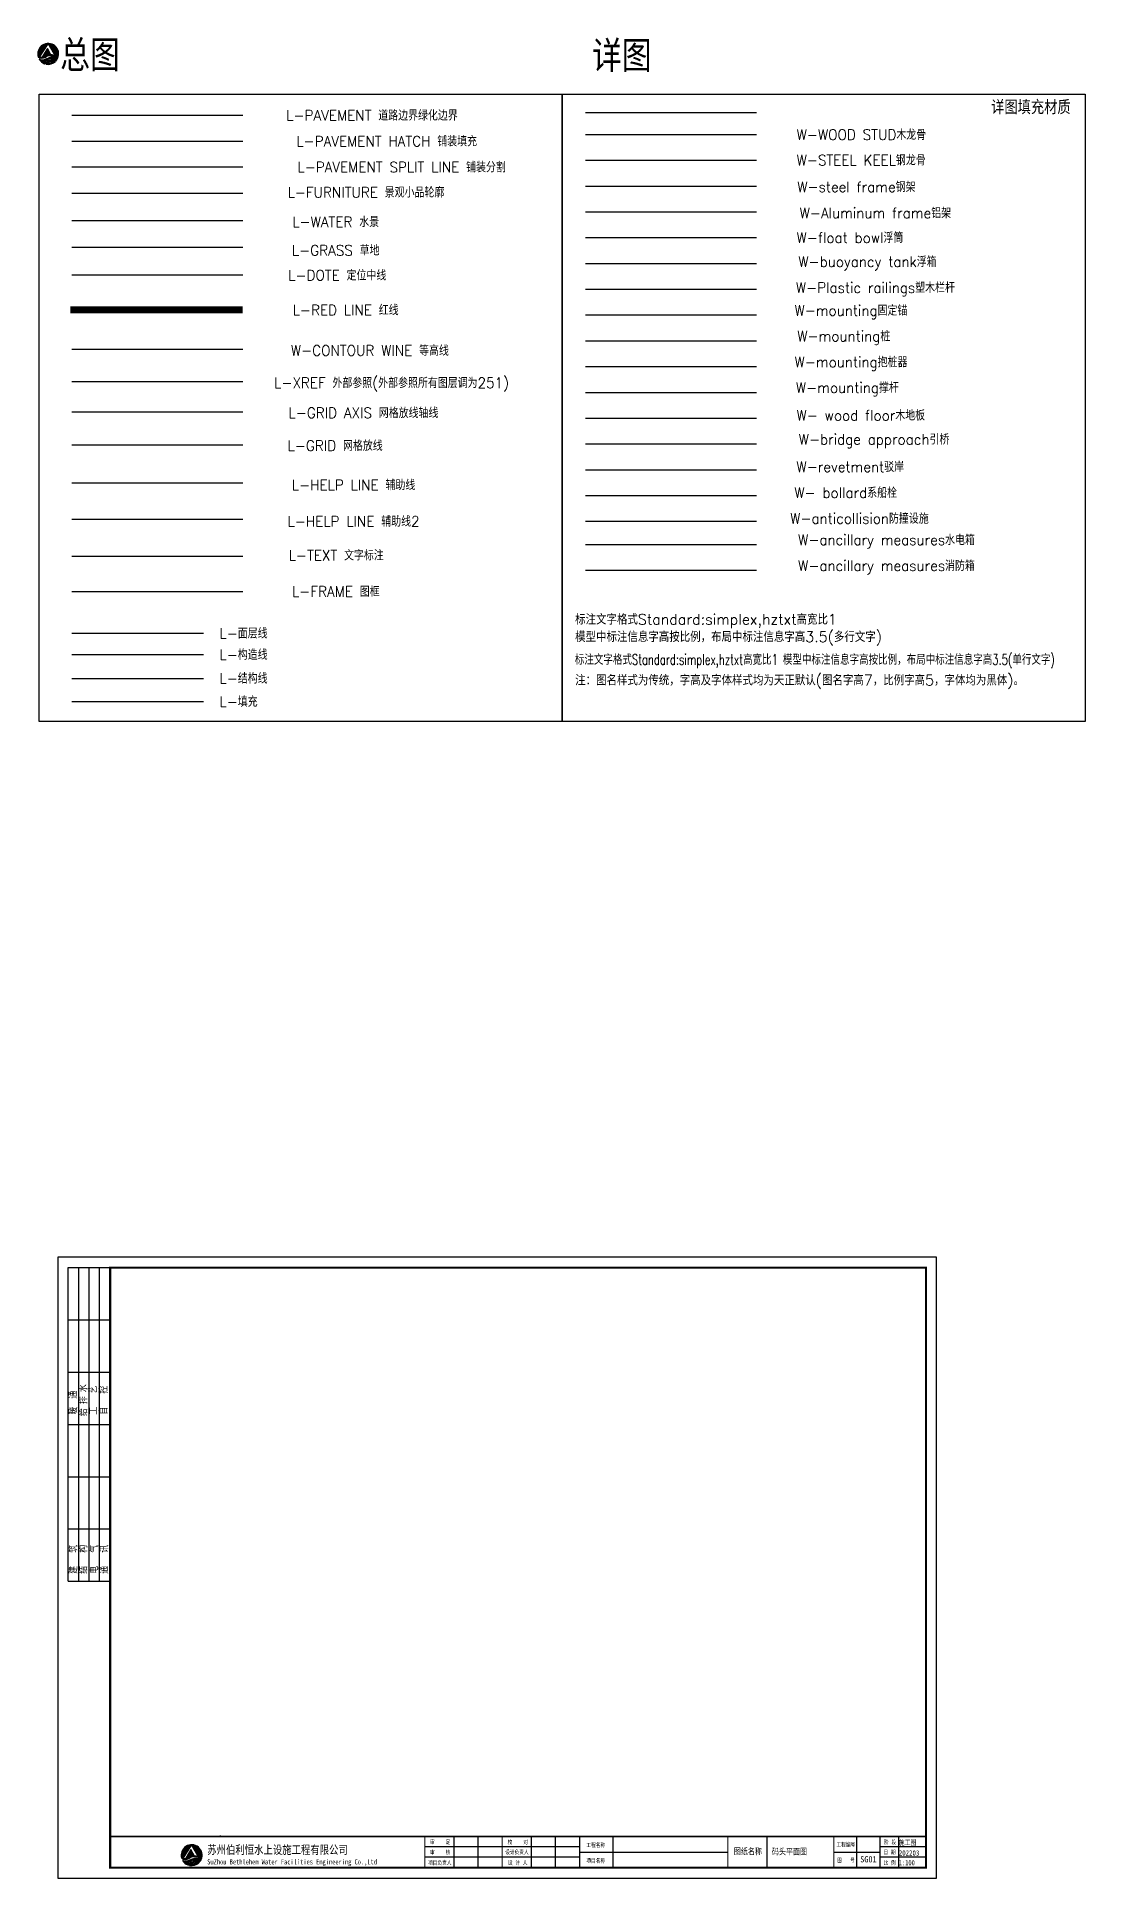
# Model space of a CAD drawing. Extents: x 36536 to 256213, y 18389 to 106449.
# Drawn here: x 36536 to 86646, y 18389 to 106444 of the extents above; entities that cross this region are included whole.
import ezdxf
from ezdxf.enums import TextEntityAlignment as Align

# ---------------------------------------------------------------- set-up
doc = ezdxf.new("R2010")
doc.units = 0
doc.header["$LTSCALE"] = 1000
doc.header["$MEASUREMENT"] = 0
for name, pattern in [('-6_350_HOLE$0$DASH', [0.35, 0.25, -0.1]), ('ACAD_ISO10W100', [18, 12, -3, 0, -3]), ('ACAD_ISO12W100', [22, 12, -3, 0.5, -3, 0.5, -3]), ('DASH', [0.35, 0.25, -0.1]), ('DOTE', [2.42, 2, -0.2, 0.02, -0.2])]:
    doc.linetypes.add(name, pattern=pattern)
for name, color, linetype in [('L-CONTOUR_LINE等高线', 252, 'DASH'), ('L-DIMLINEAR标注', 3, 'Continuous'), ('L-DOTE定位中线', 1, 'DOTE'), ('L-FRAME图框', 3, 'Continuous'), ('L-FURNITURE景观小品轮廓', 6, 'Continuous'), ('L-GRASS草地', 252, 'Continuous'), ('L-GRID_AXIS网格放线轴线', 1, 'Continuous'), ('L-GRID网格放线', 252, '-6_350_HOLE$0$DASH'), ('L-HELP_LINE辅助线1', 4, 'Continuous'), ('L-HELP_LINE辅助线2', 94, 'Continuous'), ('L-PAVEMENT_HATCH铺装填充', 251, 'Continuous'), ('L-PAVEMENT_SPLIT_LINE铺装分割', 23, 'Continuous'), ('L-PAVEMENT道路边界绿化边界', 2, 'Continuous'), ('L-RED_LINE红线', 1, 'ACAD_ISO12W100'), ('L-TEXT文字标注', 7, 'Continuous'), ('L-WATER水景', 5, 'Continuous'), ('L-XREF外部参照', 251, 'Continuous'), ('L-填充', 251, 'Continuous'), ('L-构造线', 6, 'Continuous'), ('L-结构线', 7, 'Continuous'), ('L-面层线', 4, 'Continuous'), ('W- bollard系船栓', 4, 'Continuous'), ('W-_ANTICOLLISION防撞措施', 6, 'Continuous'), ('W-ALUMINUM_FRAME铝架', 30, 'Continuous'), ('W-ancillary measures附属措施', 1, 'Continuous'), ('W-bridge approach引桥', 4, 'Continuous'), ('W-FLOAT_BOWL浮筒', 253, 'Continuous'), ('W-MOUNTING固定方式', 5, 'Continuous'), ('W-PLASTIC_RAILINGS塑木栏杆', 6, 'Continuous'), ('W-REVETMENT驳岸', 251, 'Continuous'), ('W-STEEL_FRAME钢架', 3, 'Continuous'), ('W-STEEL_KEEL钢龙骨', 5, 'Continuous'), ('W-Water-水流线', 140, 'Continuous'), ('W-WOOD_FLOOR木地板', 30, 'Continuous'), ('W-WOOD_STUD木龙骨', 25, 'Continuous')]:
    doc.layers.add(name, color=color, linetype=linetype)
doc.styles.add('-宋体', font='', dxfattribs={"width": 0.8})
doc.styles.add('_TCH_DIM', font='SIMPLEX.shx', dxfattribs={"width": 0.7, "bigfont": 'hztxt.shx'})
doc.styles.get("Standard").update_dxf_attribs({"font": 'simplex.shx', "bigfont": 'hztxt.shx'})
doc.styles.add('图框', font='simhei.ttf')
doc.styles.add('黑体', font='simhei.ttf', dxfattribs={"width": 0.8})
doc.styles.get('-宋体').set_extended_font_data('SimSun')

msp = doc.modelspace()

# ---------------------------------------------------------------- texts
at = {"layer": 'L-CONTOUR_LINE等高线', "ltscale": 3, "width": 0.95}
msp.add_text('W-CONTOUR WINE 等高线', height=500, dxfattribs=at).set_placement((52454.725, 91468.809), align=Align.MIDDLE)
at = {"layer": 'L-DIMLINEAR标注', "width": 0.95}
msp.add_text('L-FRAME 图框', height=500, dxfattribs=at).set_placement((50828.149, 79942.875), align=Align.MIDDLE)
at = {"layer": 'L-DOTE定位中线', "linetype": 'DOTE', "ltscale": 3, "width": 0.95}
msp.add_text('L-DOTE 定位中线', height=500, dxfattribs=at).set_placement((50897.254, 95068.859), align=Align.MIDDLE)
at = {"layer": 'L-FURNITURE景观小品轮廓', "width": 0.95}
msp.add_text('L-FURNITURE 景观小品轮廓', height=500, dxfattribs=at).set_placement((52269.573, 99035.925), align=Align.MIDDLE)
at = {"layer": 'L-GRASS草地', "width": 0.95}
msp.add_text('L-GRASS 草地', height=500, dxfattribs=at).set_placement((50822.91, 96262.317), align=Align.MIDDLE)
at = {"layer": 'L-GRID_AXIS网格放线轴线', "width": 0.95}
msp.add_text('L-GRID AXIS 网格放线轴线', height=500, dxfattribs=at).set_placement((52147.788, 88489.168), align=Align.MIDDLE)
at = {"layer": 'L-GRID网格放线', "ltscale": 10, "width": 0.95}
msp.add_text('L-GRID 网格放线', height=500, dxfattribs=at).set_placement((50795.468, 86920.26), align=Align.MIDDLE)
at = {"layer": 'L-HELP_LINE辅助线1', "width": 0.95}
msp.add_text('L-HELP LINE 辅助线', height=500, dxfattribs=at).set_placement((51674.368, 85038.24), align=Align.MIDDLE)
at = {"layer": 'L-HELP_LINE辅助线2', "width": 0.95}
msp.add_text('L-HELP LINE 辅助线2', height=500, dxfattribs=at).set_placement((51674.368, 83297.524), align=Align.MIDDLE)
at = {"layer": 'L-PAVEMENT_HATCH铺装填充', "width": 0.95}
msp.add_text('L-PAVEMENT HATCH 铺装填充', height=500, dxfattribs=at).set_placement((53260.944, 101476.885), align=Align.MIDDLE)
at = {"layer": 'L-PAVEMENT_SPLIT_LINE铺装分割', "width": 0.95}
msp.add_text('L-PAVEMENT SPLIT LINE 铺装分割', height=500, dxfattribs=at).set_placement((53974.276, 100240.053), align=Align.MIDDLE)
at = {"layer": 'L-PAVEMENT道路边界绿化边界', "width": 0.95}
msp.add_text('L-PAVEMENT 道路边界绿化边界', height=500, dxfattribs=at).set_placement((52557.966, 102713.717), align=Align.MIDDLE)
at = {"layer": 'L-RED_LINE红线', "linetype": 'ACAD_ISO10W100', "width": 0.95}
msp.add_text('L-RED LINE 红线', height=500, dxfattribs=at).set_placement((51297.91, 93403.52), align=Align.MIDDLE)
at = {"layer": 'L-TEXT文字标注', "width": 0.95}
for s, height, p in [('总图', 1500, (39078.015, 105616.864)), ('详图', 1500, (64498.554, 105589.305)), ('详图填充材质', 666.6667, (84052.469, 103109.265)), ('L-TEXT 文字标注', 500, (50845.945, 81679.174))]:
    msp.add_text(s, height=height, dxfattribs=at).set_placement(p, align=Align.MIDDLE)
at = {"layer": 'L-TEXT文字标注', "width": 0.7}
msp.add_text('标注文字格式Standard:simplex,hztxt高宽比1 模型中标注信息字高按比例，布局中标注信息字高3.5(单行文字)', height=500, dxfattribs=at).set_placement((62252.357, 76414.215))
at = {"layer": 'L-TEXT文字标注', "insert": (62266.137, 78835.779), "char_height": 500, "width": 37770.77731, "attachment_point": 1}
msp.add_mtext('标注文字格式Standard:simplex,hztxt高宽比1\\P模型中标注信息字高按比例，布局中标注信息字高3.5(多行文字)', dxfattribs=at)
at = {"layer": 'L-TEXT文字标注', "insert": (62266.137, 75928.461), "char_height": 500, "attachment_point": 1}
msp.add_mtext('注：图名样式为传统，字高及字体样式均为天正默认(图名字高7，比例字高5，字体均为黑体)。', dxfattribs=at)
at = {"layer": 'L-WATER水景', "width": 0.95}
msp.add_text('L-WATER 水景', height=500, dxfattribs=at).set_placement((50822.91, 97618.047), align=Align.MIDDLE)
at = {"layer": 'L-XREF外部参照', "width": 0.95}
msp.add_text('L-XREF 外部参照(外部参照所有图层调为251)', height=500, dxfattribs=at).set_placement((53492.665, 89860.965), align=Align.MIDDLE)
at = {"layer": 'L-填充', "width": 0.95}
msp.add_text('L-填充', height=500, dxfattribs=at).set_placement((45265.196, 74650.93), align=Align.MIDDLE_LEFT)
at = {"layer": 'L-构造线', "width": 0.95}
msp.add_text('L-构造线', height=500, dxfattribs=at).set_placement((45265.196, 76900.439), align=Align.MIDDLE_LEFT)
at = {"layer": 'L-结构线', "width": 0.95}
msp.add_text('L-结构线', height=500, dxfattribs=at).set_placement((45265.196, 75766.063), align=Align.MIDDLE_LEFT)
at = {"layer": 'L-面层线', "width": 0.95}
msp.add_text('L-面层线', height=500, dxfattribs=at).set_placement((45265.196, 77919.501), align=Align.MIDDLE_LEFT)
at = {"layer": 'W- bollard系船栓', "width": 0.95}
msp.add_text('W- bollard系船栓', height=500, dxfattribs=at).set_placement((75200.405, 84670.917), align=Align.MIDDLE)
at = {"layer": 'W-_ANTICOLLISION防撞措施', "width": 0.95}
msp.add_text('W-anticollision防撞设施', height=500, dxfattribs=at).set_placement((75858.021, 83437.583), align=Align.MIDDLE)
at = {"layer": 'W-ALUMINUM_FRAME铝架', "color": 4, "width": 0.95}
msp.add_text('W-Aluminum frame铝架', height=500, dxfattribs=at).set_placement((76618.295, 98046.505), align=Align.MIDDLE)
at = {"layer": 'W-ancillary measures附属措施', "width": 0.95}
for s, p in [('W-ancillary measures水电箱', (77149.926, 82332.613)), ('W-ancillary measures消防箱', (77149.926, 81099.28))]:
    msp.add_text(s, height=500, dxfattribs=at).set_placement(p, align=Align.MIDDLE)
at = {"layer": 'W-bridge approach引桥', "width": 0.95}
msp.add_text('W-bridge approach引桥', height=500, dxfattribs=at).set_placement((76555.136, 87137.583), align=Align.MIDDLE)
at = {"layer": 'W-FLOAT_BOWL浮筒', "width": 0.95}
for s, p in [('W-float bowl浮筒', (75405.556, 96867.442)), ('W-buoyancy tank浮箱', (76242.461, 95634.108))]:
    msp.add_text(s, height=500, dxfattribs=at).set_placement(p, align=Align.MIDDLE)
at = {"layer": 'W-MOUNTING固定方式', "width": 0.95}
for s, p in [('W-mounting固定锚', (75450.046, 93304.25)), ('W-mounting桩', (75109.513, 92070.917)), ('W-mounting抱桩器', (75455.285, 90837.583)), ('W-mounting撑杆', (75279.78, 89611.856))]:
    msp.add_text(s, height=500, dxfattribs=at).set_placement(p, align=Align.MIDDLE)
at = {"layer": 'W-PLASTIC_RAILINGS塑木栏杆', "width": 0.95}
msp.add_text('W-Plastic railings塑木栏杆', height=500, dxfattribs=at).set_placement((76620.79, 94393.951), align=Align.MIDDLE)
at = {"layer": 'W-REVETMENT驳岸', "width": 0.95}
msp.add_text('W-revetment驳岸', height=500, dxfattribs=at).set_placement((75418.945, 85904.25), align=Align.MIDDLE)
at = {"layer": 'W-STEEL_FRAME钢架', "width": 0.95}
msp.add_text('W-steel frame钢架', height=500, dxfattribs=at).set_placement((75713.533, 99291.798), align=Align.MIDDLE)
at = {"layer": 'W-STEEL_KEEL钢龙骨', "color": 5, "width": 0.95}
msp.add_text('W-STEEL KEEL钢龙骨', height=500, dxfattribs=at).set_placement((75939.723, 100573.145), align=Align.MIDDLE)
at = {"layer": 'W-WOOD_FLOOR木地板', "width": 0.95}
msp.add_text('W- wood floor木地板', height=500, dxfattribs=at).set_placement((75921.595, 88370.917), align=Align.MIDDLE)
at = {"layer": 'W-WOOD_STUD木龙骨', "width": 0.95}
msp.add_text('W-WOOD STUD木龙骨', height=500, dxfattribs=at).set_placement((75951.033, 101791.345), align=Align.MIDDLE)

# ---------------------------------------------------------------- blocks, each defined once
blk = doc.blocks.new('$TITLEBLK$00000187')
h = blk.add_hatch(color=140)
h.dxf.hatch_style = 1
h.paths.add_polyline_path([(-355.8, 4.5, 0.294083), (-352.4, 4.48, -0.363756), (-346.47, 3.96, 1.450144)])
h.paths.add_polyline_path([(-351.03, 10.8), (-347.73, 5.12, 0.101723), (-349.74, 5.58), (-351.34, 8.66), (-354.02, 4.26, -0.081837), (-355.14, 4.38)], flags=16)
h = blk.add_hatch(color=174)
h.paths.add_polyline_path([(-347.27, 2.71, 0.064571), (-346.55, 3.78, 0.296692), (-350.55, 4.29, -0.04264), (-352.81, 3.4, -0.209747), (-355.43, 3.62, 0.179915), (-352.8, 1.33, 0.169783), (-350.78, 1.97, -0.05744), (-349.2, 2.74, -0.214092)])
h.paths.add_polyline_path([(-350.22, 3.03, -0.084014), (-352.39, 2.08, -0.271733), (-354.47, 2.61, 0.071966), (-353.09, 2.64, 0.098278), (-351.26, 3.23, -0.072406), (-350.01, 3.9, -0.088156), (-348.47, 4.07, -0.181988), (-347.06, 3.48, 0.206106)], flags=16)
blk.add_hatch(color=174).paths.add_polyline_path([(-347.58, 2.39, 0.163426), (-349.49, 1.98, -0.143194), (-352.02, 1.1, 0.245013)])
for p, q in [((-165.54, 10), (-239.54, 10)), ((-225.54, 0), (-225.54, 15)), ((-214.04, 0), (-214.04, 15)), ((-188.54, 0), (-188.54, 15)), ((-177.04, 0), (-177.04, 15)), ((-149.56, 0), (-149.56, 15)), ((-76, 0), (-76, 15)), ((-33, 0), (-33, 15)), ((0, 10), (-22, 10)), ((-13, 0), (-13, 15)), ((0, 0), (0, 15)), ((-165.54, 5), (-239.54, 5)), ((-165.56, 7.5), (-94.73, 7.5)), ((-44, 7.5), (-22, 7.5)), ((0, 5), (-22, 5))]:
    blk.add_line(p, q)
for points, const_width in [([(-390, 0), (-390, 15), (0, 15)], 0.8), ([(-239.54, 0), (-239.54, 15)], 0.5), ([(-202.54, 0), (-202.54, 15)], 0.5), ([(-165.56, 0), (-165.56, 15)], 0.5), ([(-94.73, 0), (-94.73, 15)], 0.5), ([(-44, 0), (-44, 15)], 0.5), ([(-22, 0), (-22, 15)], 0.5)]:
    blk.add_lwpolyline(points, dxfattribs=dict(const_width=const_width))
for points in [[(-355.8, 4.5, 0.294083), (-352.4, 4.48, -0.363756), (-346.47, 3.96, 1.450144)], [(-355.14, 4.38), (-351.03, 10.8), (-347.73, 5.12, 0.101723), (-349.74, 5.58), (-351.34, 8.66), (-354.02, 4.26, -0.081837)]]:
    blk.add_lwpolyline(points, format="xyb", close=True)
for points in [[(-355.43, 3.62, 0.209747), (-352.81, 3.4, 0.04264), (-350.55, 4.29, -0.296692), (-346.55, 3.78)], [(-354.47, 2.61, 0.071966), (-353.09, 2.64, 0.098278), (-351.26, 3.23, -0.072406), (-350.01, 3.9, -0.088156), (-348.47, 4.07, -0.181988), (-347.06, 3.48, 0.206106), (-350.22, 3.03, -0.084014), (-352.39, 2.08, -0.271733), (-354.47, 2.61)], [(-352.8, 1.33, 0.169783), (-350.78, 1.97, -0.05744), (-349.2, 2.74, -0.214092), (-347.27, 2.71, -0.214092)], [(-352.02, 1.1, 0.126537), (-349.75, 1.81, -0.189728), (-347.58, 2.39, -0.189728)]]:
    blk.add_lwpolyline(points, format="xyb")
for start, end in [(208.47056, 249.26757), (258.57514, 313.64322), (318.83836, 333.61646)]:
    blk.add_arc((-351.03, 6), 5, start, end)
at = {"style": '图框'}
for s, height, width, p in [('苏州伯利恒水上设施工程有限公司', 4, 0.8, (-343.57, 6.56)), ('审    定', 2, 0.8, (-237.07, 11.34)), ('校    对', 2, 0.8, (-199.97, 11.27)), ('工程名称', 2, 0.8, (-162.37, 9.86)), ('图纸名称', 3, 0.8, (-91.87, 6.34)), ('工程编号', 2, 0.8, (-42.79, 10.08)), ('阶 段', 2, 0.8, (-20.12, 11.27)), ('SuZhou Bethlehem Water Facilities Engineering Co.,Ltd ', 2.5, 0.75, (-343.57, 1.57)), ('项目负责人', 2, 0.8, (-238.02, 1.42)), ('审    核', 2, 0.8, (-237.09, 6.48)), ('设计负责人', 2, 0.8, (-201.15, 6.48)), ('设 计 人', 2, 0.8, (-199.87, 1.42)), ('项目名称', 2, 0.8, (-162.37, 2.36)), ('图   号', 2, 0.8, (-42.46, 2.6)), ('比 例', 2, 0.8, (-20.27, 1.42)), ('日 期', 2, 0.8, (-20.31, 6.48))]:
    blk.add_text(s, height=height, dxfattribs=dict(at, width=width)).set_placement(p)
for tag, p in [('审定人', (-223.21, 10.95)), ('审核人', (-223.21, 6.03)), ('设计负责人', (-188.17, 6.23)), ('校对', (-185.05, 10.92)), ('项目负责人', (-225.23, 1.11)), ('设计人', (-186.01, 1.18))]:
    blk.add_attdef(tag, p, '', height=3)
for tag, p, height, style, width in [('工程名称', (-147.11, 9.53), 3, '-宋体', 0.8), ('图名', (-73.67, 6.22), 3, '-宋体', 0.8), ('阶段', (-12.96, 10.81), 2.5, '黑体', 0.8), ('项目名称', (-147.25, 1.97), 3, '-宋体', 0.8), ('图号', (-31.44, 2.55), 3, '_TCH_DIM', 0.7), ('比例', (-12.96, 1.14), 2.5, '黑体', 0.8), ('日期', (-12.96, 5.8), 2.5, '黑体', 0.8)]:
    blk.add_attdef(tag, p, '', height=height, dxfattribs=dict(style=style, width=width))
blk = doc.blocks.new('$TITLEBLK$00000095')
for p, q in [((-150, 20), (-150, 0)), ((-150, 20), (0, 20)), ((-125, 20), (-125, 0)), ((-100, 20), (-100, 0)), ((-75, 20), (-75, 0)), ((-75, 20), (-75, 0)), ((-50, 20), (-50, 0)), ((-25, 20), (-25, 0)), ((0, 20), (0, 0)), ((-150, 15), (-75, 15)), ((-150, 10), (-75, 10)), ((-75, 15), (0, 15)), ((-75, 10), (0, 10)), ((-150, 5), (-75, 5)), ((-75, 5), (0, 5))]:
    blk.add_line(p, q)
at = {"width": 0.8}
for s, p in [('建   筑', (-146.45, 15.65)), ('暖  通', (-70.35, 15.73)), ('结   构', (-146.45, 10.91)), ('电   气', (-146.45, 5.65)), ('给 排 水', (-71.03, 10.9)), ('工   艺', (-70.35, 6.13)), ('通   讯', (-146.45, 0.88)), ('自   控', (-70.35, 1.24))]:
    blk.add_text(s, height=3.509, dxfattribs=at).set_placement(p)
blk = doc.blocks.new('rgthtyjyuk')
blk.add_lwpolyline([(0, 0), (420, 0), (420, 297), (0, 297)], close=True)
at = {"const_width": 1}
blk.add_lwpolyline([(25, 5), (415, 5), (415, 292), (25, 292)], close=True, dxfattribs=at)
at = {"const_width": 0.8}
blk.add_lwpolyline([(415, 20), (25, 20)], dxfattribs=at)
at = {"rotation": 90}
blk.add_blockref('$TITLEBLK$00000095', (25, 292), dxfattribs=at)
blk = doc.blocks.new('LOGO')
h = blk.add_hatch(color=140)
h.dxf.hatch_style = 1
h.paths.add_polyline_path([(-4.77, -1.51, 0.294083), (-1.37, -1.53, -0.363756), (4.56, -2.04, 1.450144)])
h.paths.add_polyline_path([(0, 4.79), (3.3, -0.88, 0.101723), (1.3, -0.42), (-0.31, 2.66), (-2.99, -1.74, -0.081837), (-4.11, -1.62)], flags=16)
h = blk.add_hatch(color=174)
h.paths.add_polyline_path([(3.76, -3.29, 0.064571), (4.48, -2.22, 0.296692), (0.48, -1.71, -0.04264), (-1.77, -2.61, -0.209747), (-4.4, -2.38, 0.179915), (-1.77, -4.68, 0.169783), (0.25, -4.03, -0.05744), (1.84, -3.27, -0.214092)])
h.paths.add_polyline_path([(0.82, -2.97, -0.084014), (-1.36, -3.92, -0.271733), (-3.43, -3.4, 0.071966), (-2.05, -3.36, 0.098278), (-0.23, -2.78, -0.072406), (1.02, -2.1, -0.088156), (2.57, -1.94, -0.181988), (3.97, -2.52, 0.206106)], flags=16)
blk.add_hatch(color=174).paths.add_polyline_path([(3.45, -3.62, 0.189728), (1.28, -4.2, -0.126537), (-0.99, -4.9, 0.245013)])
for points in [[(-4.77, -1.51, 0.294083), (-1.37, -1.53, -0.363756), (4.56, -2.04, 1.450144)], [(-4.11, -1.62), (0, 4.79), (3.3, -0.88, 0.101723), (1.3, -0.42), (-0.31, 2.66), (-2.99, -1.74, -0.081837)]]:
    blk.add_lwpolyline(points, format="xyb", close=True)
for points in [[(-4.4, -2.38, 0.209747), (-1.77, -2.61, 0.04264), (0.48, -1.71, -0.296692), (4.48, -2.22)], [(-3.43, -3.4, 0.071966), (-2.05, -3.36, 0.098278), (-0.23, -2.78, -0.072406), (1.02, -2.1, -0.088156), (2.57, -1.94, -0.181988), (3.97, -2.52, 0.206106), (0.82, -2.97, -0.084014), (-1.36, -3.92, -0.271733), (-3.43, -3.4)], [(-1.77, -4.68, 0.169783), (0.25, -4.03, -0.05744), (1.84, -3.27, -0.214092), (3.76, -3.29, -0.214092)], [(-0.99, -4.9, 0.126537), (1.28, -4.2, -0.189728), (3.45, -3.62, -0.189728)]]:
    blk.add_lwpolyline(points, format="xyb")
for start, end in [(208.47056, 249.26757), (258.57514, 313.64322), (318.83836, 333.61646)]:
    blk.add_arc((0, 0), 5, start, end)

# ---------------------------------------------------------------- linework, layer by layer
for points in [[(36646.243, 103703.395), (61646.243, 103703.395), (61646.243, 73703.395), (36646.243, 73703.395)], [(61646.243, 103703.395), (86646.243, 103703.395), (86646.243, 73703.395), (61646.243, 73703.395)]]:
    msp.add_lwpolyline(points, close=True)
at = {"color": 1}
msp.add_solid([(45344.016, 20459.669, 17.667), (45344.016, 20434.044, 17.667), (45267.14, 20446.857, 17.667)], dxfattribs=at)
at = {"layer": 'L-CONTOUR_LINE等高线', "ltscale": 100}
msp.add_lwpolyline([(38206.322, 91503.442), (46378.413, 91503.442)], dxfattribs=at)
at = {"layer": 'L-DOTE定位中线', "ltscale": 10}
msp.add_lwpolyline([(38206.322, 95058.566), (46378.413, 95058.566)], dxfattribs=at)
at = {"layer": 'L-FRAME图框'}
msp.add_lwpolyline([(38206.322, 79912.22), (46378.413, 79912.22)], dxfattribs=at)
at = {"layer": 'L-FURNITURE景观小品轮廓'}
msp.add_lwpolyline([(38206.322, 98964.955), (46378.413, 98964.955)], dxfattribs=at)
at = {"layer": 'L-GRASS草地'}
msp.add_lwpolyline([(38206.322, 96389.672), (46378.413, 96389.672)], dxfattribs=at)
at = {"layer": 'L-GRID_AXIS网格放线轴线'}
msp.add_lwpolyline([(38206.322, 88503.655), (46378.413, 88503.655)], dxfattribs=at)
at = {"layer": 'L-GRID网格放线', "ltscale": 100}
msp.add_lwpolyline([(38206.322, 86934.747), (46378.413, 86934.747)], dxfattribs=at)
at = {"layer": 'L-HELP_LINE辅助线1'}
msp.add_lwpolyline([(38206.322, 85113.672), (46378.413, 85113.672)], dxfattribs=at)
at = {"layer": 'L-HELP_LINE辅助线2'}
msp.add_lwpolyline([(38206.322, 83372.955), (46378.413, 83372.955)], dxfattribs=at)
at = {"layer": 'L-PAVEMENT_HATCH铺装填充'}
msp.add_lwpolyline([(38206.322, 101460.883), (46378.413, 101460.883)], dxfattribs=at)
at = {"layer": 'L-PAVEMENT_SPLIT_LINE铺装分割'}
msp.add_lwpolyline([(38206.322, 100224.051), (46378.413, 100224.051)], dxfattribs=at)
at = {"layer": 'L-PAVEMENT道路边界绿化边界'}
msp.add_lwpolyline([(38206.322, 102697.715), (46378.413, 102697.715)], dxfattribs=at)
at = {"layer": 'L-RED_LINE红线', "linetype": 'ACAD_ISO10W100', "const_width": 333.333}
msp.add_lwpolyline([(38131.081, 93393.226), (46378.413, 93393.226)], dxfattribs=at)
at = {"layer": 'L-TEXT文字标注'}
msp.add_lwpolyline([(38206.322, 81614.61), (46378.413, 81614.61)], dxfattribs=at)
at = {"layer": 'L-WATER水景'}
msp.add_lwpolyline([(38206.322, 97652.679), (46378.413, 97652.679)], dxfattribs=at)
at = {"layer": 'L-XREF外部参照'}
msp.add_lwpolyline([(38206.322, 89959.253), (46378.413, 89958.243)], dxfattribs=at)
at = {"layer": 'L-填充'}
msp.add_lwpolyline([(38208.73, 74650.93), (44499.068, 74650.93)], dxfattribs=at)
at = {"layer": 'L-构造线'}
msp.add_lwpolyline([(38208.73, 76900.439), (44499.068, 76900.439)], dxfattribs=at)
at = {"layer": 'L-结构线'}
msp.add_lwpolyline([(38208.73, 75766.063), (44499.068, 75766.063)], dxfattribs=at)
at = {"layer": 'L-面层线'}
msp.add_lwpolyline([(38208.73, 77919.501), (44499.068, 77919.501)], dxfattribs=at)
at = {"layer": 'W- bollard系船栓'}
msp.add_lwpolyline([(62756.616, 84508.677), (70928.707, 84508.677)], dxfattribs=at)
at = {"layer": 'W-_ANTICOLLISION防撞措施'}
msp.add_lwpolyline([(62756.616, 83275.344), (70928.707, 83275.344)], dxfattribs=at)
at = {"layer": 'W-ALUMINUM_FRAME铝架', "color": 4}
msp.add_lwpolyline([(62756.616, 98075.344), (70928.707, 98075.344)], dxfattribs=at)
at = {"layer": 'W-ancillary measures附属措施'}
for points in [[(62756.616, 82170.373), (70928.707, 82170.373)], [(62756.616, 80937.04), (70928.707, 80937.04)]]:
    msp.add_lwpolyline(points, dxfattribs=at)
at = {"layer": 'W-bridge approach引桥'}
msp.add_lwpolyline([(62756.616, 86975.344), (70928.707, 86975.344)], dxfattribs=at)
at = {"layer": 'W-FLOAT_BOWL浮筒'}
for points in [[(62756.616, 96842.01), (70928.707, 96842.01)], [(62756.616, 95608.677), (70928.707, 95608.677)]]:
    msp.add_lwpolyline(points, dxfattribs=at)
at = {"layer": 'W-MOUNTING固定方式'}
for points in [[(62756.616, 93142.01), (70928.707, 93142.01)], [(62756.616, 91908.677), (70928.707, 91908.677)], [(62756.616, 90675.344), (70928.707, 90675.344)], [(62756.616, 89442.01), (70928.707, 89442.01)]]:
    msp.add_lwpolyline(points, dxfattribs=at)
at = {"layer": 'W-PLASTIC_RAILINGS塑木栏杆'}
msp.add_lwpolyline([(62756.616, 94375.344), (70928.707, 94375.344)], dxfattribs=at)
at = {"layer": 'W-REVETMENT驳岸'}
msp.add_lwpolyline([(62756.616, 85742.01), (70928.707, 85742.01)], dxfattribs=at)
at = {"layer": 'W-STEEL_FRAME钢架'}
msp.add_lwpolyline([(62756.616, 99308.677), (70928.707, 99308.677)], dxfattribs=at)
at = {"layer": 'W-STEEL_KEEL钢龙骨', "color": 5}
msp.add_lwpolyline([(62756.616, 100542.01), (70928.707, 100542.01)], dxfattribs=at)
at = {"layer": 'W-Water-水流线'}
msp.add_lwpolyline([(62756.616, 102830.912), (70928.707, 102830.912)], dxfattribs=at)
at = {"layer": 'W-WOOD_FLOOR木地板'}
msp.add_lwpolyline([(62756.616, 88208.677), (70928.707, 88208.677)], dxfattribs=at)
at = {"layer": 'W-WOOD_STUD木龙骨'}
msp.add_lwpolyline([(62756.616, 101775.344), (70928.707, 101775.344)], dxfattribs=at)

# ---------------------------------------------------------------- block references
at = {"xscale": 100, "yscale": 100, "zscale": 100}
for name, p in [('LOGO', (37079.41, 105627.484)), ('rgthtyjyuk', (37538.473, 18388.565))]:
    msp.add_blockref(name, p, dxfattribs=at)
ref = msp.add_blockref('$TITLEBLK$00000187', (79038.473, 18888.565), dxfattribs=dict(xscale=100, yscale=100, zscale=100))
ref.add_attrib('图名', '码头平面图', (71671.762, 19511.062), dxfattribs={"color": 3, "height": 300, "style": '-宋体', "width": 0.8})
ref.add_attrib('图号', 'SG01', (75894.788, 19143.256), dxfattribs={"color": 3, "height": 300, "style": '黑体', "width": 0.8})
ref.add_attrib('日期', '202203', (77738.473, 19468.941), dxfattribs={"color": 3, "height": 250, "style": '黑体', "width": 0.8})
ref.add_attrib('阶段', '施工图', (77738.473, 19969.702), dxfattribs={"color": 3, "height": 250, "style": '黑体', "width": 0.8})
ref.add_attrib('比例', '1:100', (77738.473, 19003.032), dxfattribs={"color": 3, "height": 250, "style": '黑体', "width": 0.75})

msp.set_redraw_order([(e.dxf.handle, doc.entitydb.next_handle()) for e in msp.query("TEXT MTEXT ATTDEF DIMENSION ARC_DIMENSION")])  # texts and dimensions are drawn at this point

doc.saveas('drawing.dxf')
